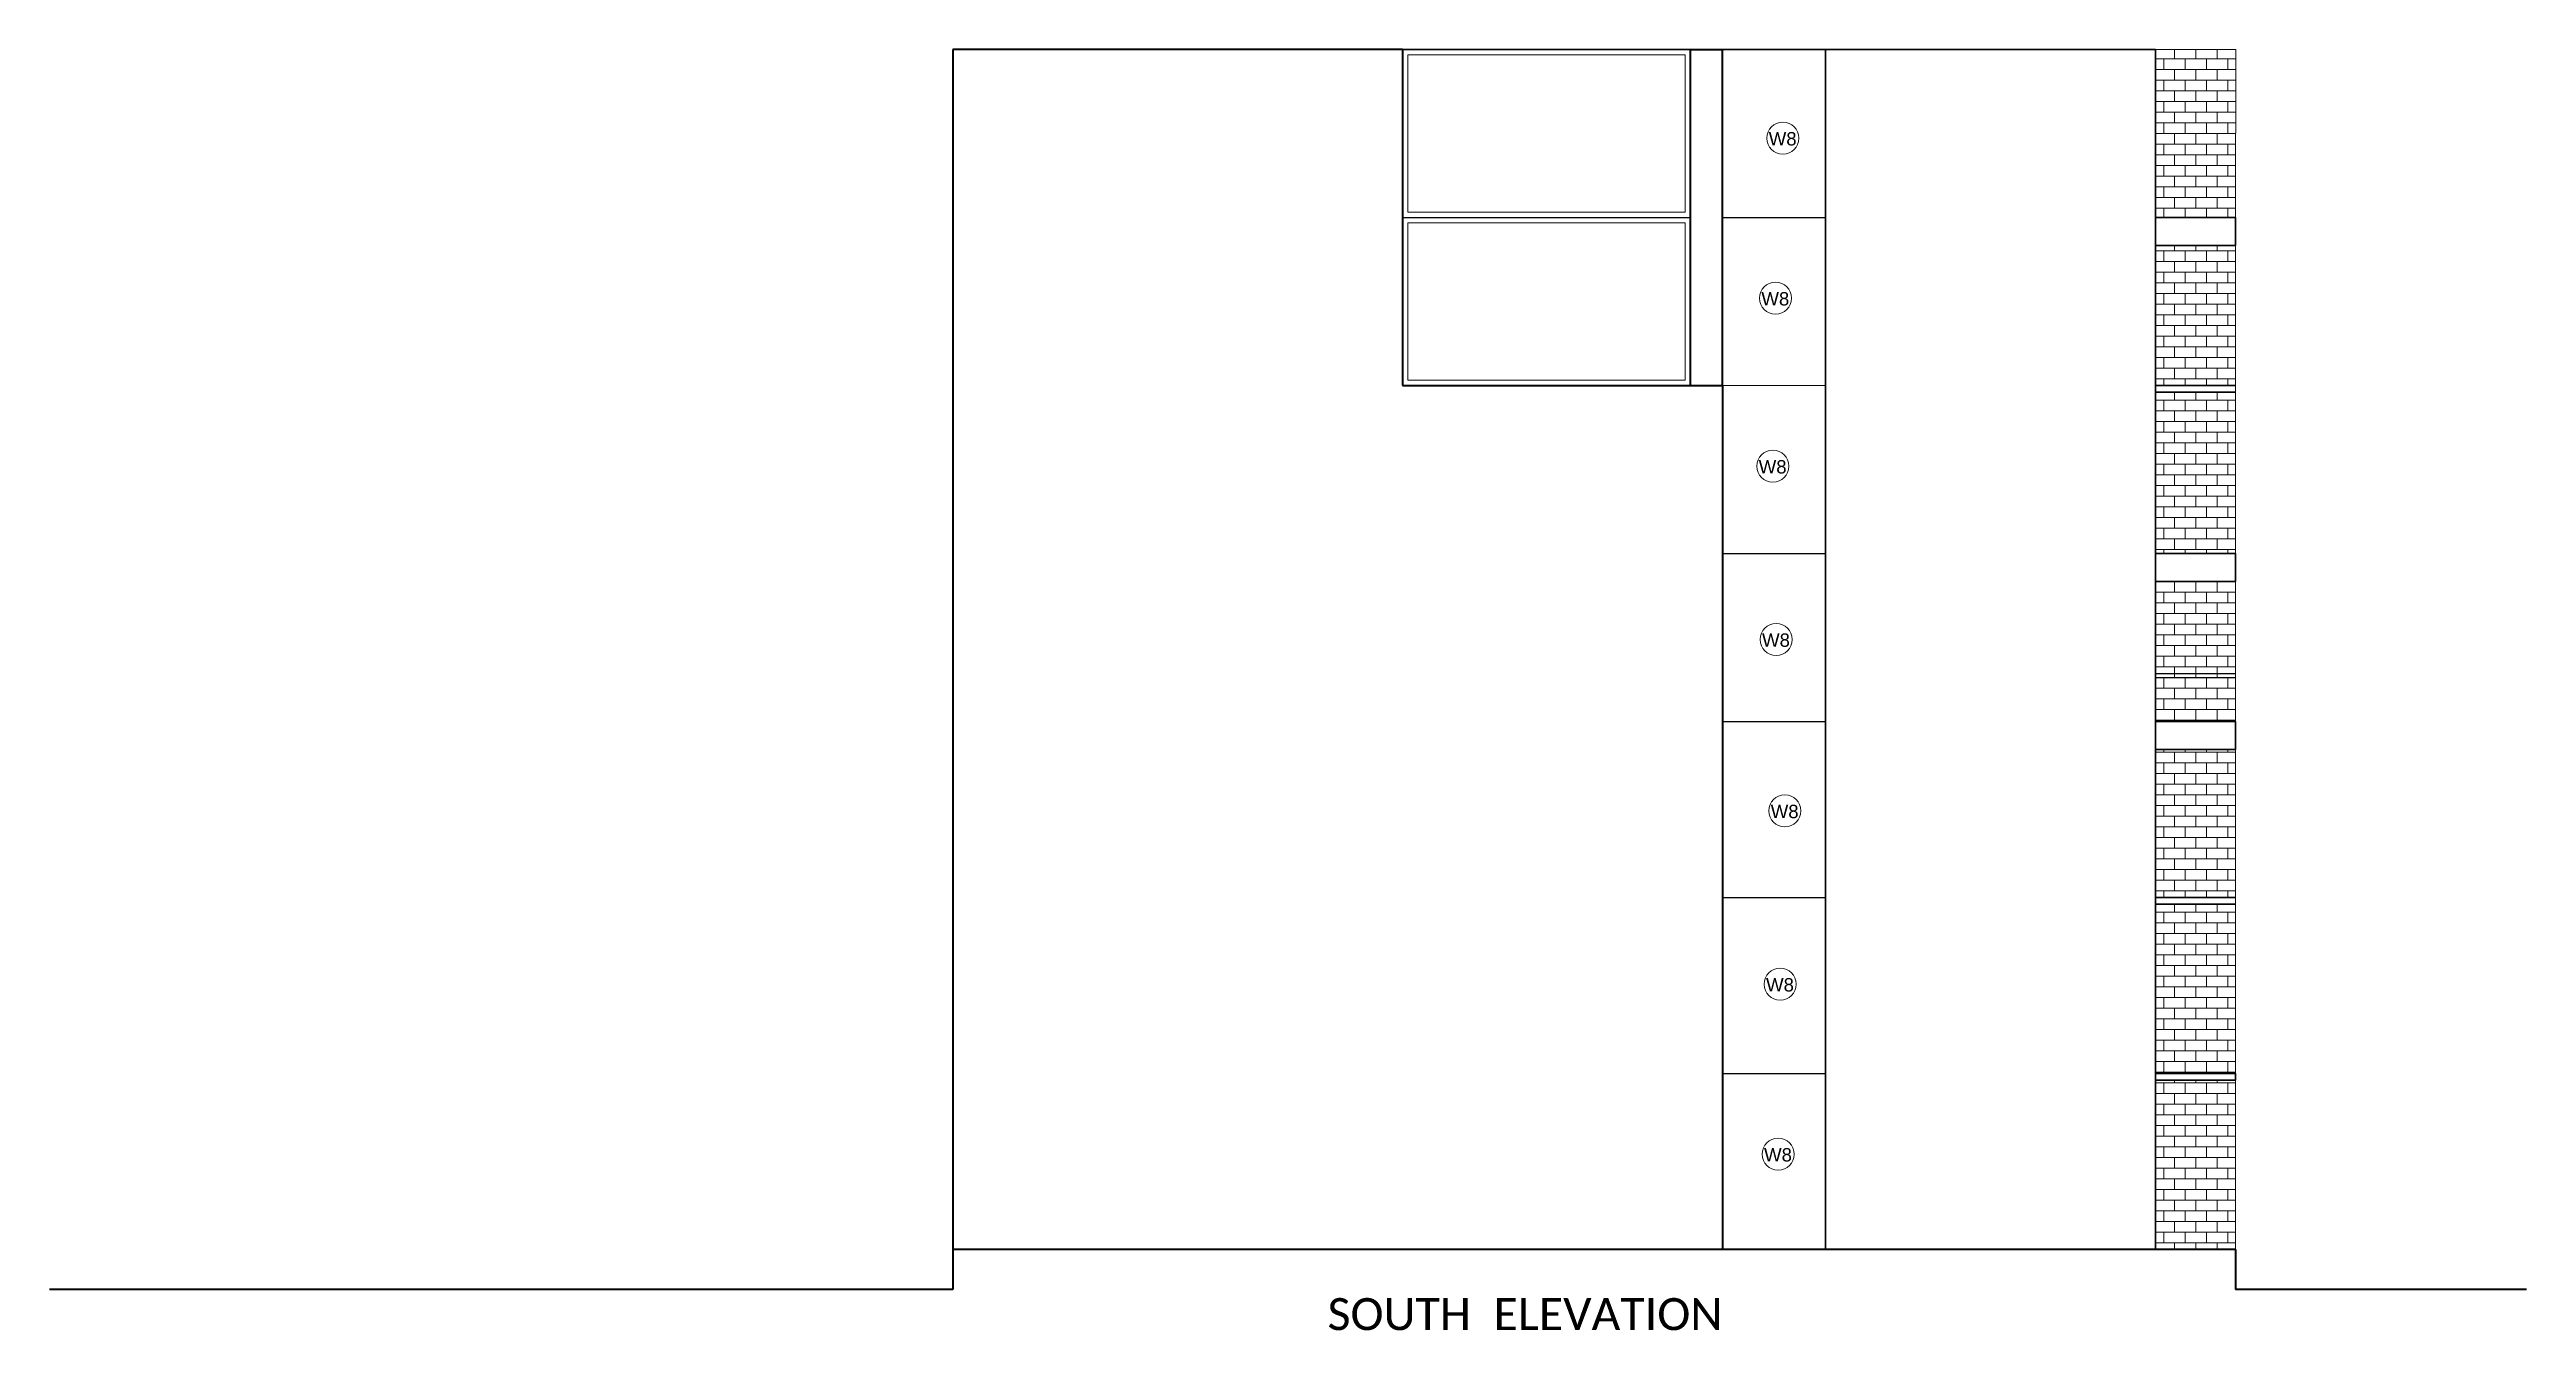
# Model space of a CAD drawing. Header units: inches. Extents: x 0 to 179512, y -43395 to -31716.
# Drawn here: x 165817 to 167674, y -33633 to -32672 of the extents above; entities that cross this region are included whole.
import ezdxf

# ---------------------------------------------------------------- set-up
doc = ezdxf.new("R2010")
doc.units = ezdxf.units.IN
doc.header["$LTSCALE"] = 10
doc.header["$MEASUREMENT"] = 0
for name, color, linetype, lineweight in [('back', 251, 'Continuous', 0), ('elevation', 6, 'Continuous', 40), ('elevation 2', 3, 'Continuous', 30), ('elevation 4', 252, 'Continuous', 0), ('front', 254, 'Continuous', 15), ('NEW LETTERING', 3, 'Continuous', 0), ('OL_AR_WALL', 255, 'Continuous', 40), ('window', 6, 'Continuous', 9)]:
    doc.layers.add(name, color=color, linetype=linetype, lineweight=lineweight)
doc.layers.add('Balcony base', color=70, linetype='Continuous')
doc.layers.add('Railing', color=40, linetype='Continuous')
doc.styles.add('1-8 Annotative Text', font='calibri.ttf', dxfattribs={"height": 0.125})
doc.styles.get("Standard").update_dxf_attribs({"font": 'arial.ttf'})
pattern_1 = [(0, (-45174, 24097), (0, 8), []), (90, (-45174, 24097), (-8, 8), [8, -8])]

msp = doc.modelspace()

# ---------------------------------------------------------------- texts
at = {"layer": 'NEW LETTERING', "char_height": 10, "attachment_point": 1}
for insert in [(167105.89, -32733.94), (167100.39, -32853.94), (167098.39, -32979.94), (167100.89, -33109.94), (167107.39, -33238.44), (167103.89, -33368.44), (167102.39, -33495.94)]:
    msp.add_mtext_dynamic_manual_height_columns('W8', width=18.9099, gutter_width=50, heights=[8.76], dxfattribs=dict(at, insert=insert))
at = {"layer": 'NEW LETTERING', "insert": (166775.18, -33608.41), "char_height": 24, "attachment_point": 1, "style": '1-8 Annotative Text'}
msp.add_mtext_dynamic_manual_height_columns('SOUTH  ELEVATION', width=503.8314, gutter_width=60, heights=[0], dxfattribs=at)

# ---------------------------------------------------------------- hatches: boundary and pattern name
at = {"layer": 'back'}
h = msp.add_hatch(dxfattribs=at)
h.set_pattern_fill('AR-B816', color=256)
h.set_pattern_definition(pattern_1)
h.paths.add_polyline_path([(167456.05, -32672.07), (167395.77, -32672), (167395.77, -32798), (167455.9, -32798)])
h = msp.add_hatch(dxfattribs=at)
h.set_pattern_fill('AR-B816', color=256)
h.set_pattern_definition(pattern_1)
h.paths.add_polyline_path([(167455.9, -33070.98), (167395.77, -33070.98), (167395.77, -33176), (167455.9, -33176)])
h = msp.add_hatch(dxfattribs=at)
h.set_pattern_fill('AR-B816', color=256)
h.set_pattern_definition(pattern_1)
h.paths.add_polyline_path([(167455.9, -33445), (167395.77, -33445), (167395.77, -33572), (167455.9, -33572)])
at = {"layer": 'front'}
h = msp.add_hatch(dxfattribs=at)
h.set_pattern_fill('AR-B816', color=256)
h.set_pattern_definition(pattern_1)
h.paths.add_polyline_path([(167455.9, -32929), (167395.77, -32929), (167395.77, -33050), (167455.9, -33050)])
h.paths.add_polyline_path([(167395.77, -32924), (167455.9, -32924), (167455.9, -32819), (167395.77, -32819)])
h = msp.add_hatch(dxfattribs=at)
h.set_pattern_fill('AR-B816', color=256)
h.set_pattern_definition(pattern_1)
h.paths.add_polyline_path([(167455.9, -33313), (167395.77, -33313), (167395.77, -33440), (167455.9, -33440)])
h.paths.add_polyline_path([(167395.77, -33308), (167455.9, -33308), (167455.9, -33197), (167395.77, -33197)])

# ---------------------------------------------------------------- linework, layer by layer
at = {"layer": 'back'}
for p, q in [((167395.77, -32672), (167456.05, -32672.07)), ((167455.9, -32798), (167456.05, -32672))]:
    msp.add_line(p, q, dxfattribs=at)
at = {"layer": 'Balcony base'}
for p, q in [((166831.34, -32798), (167047.29, -32798)), ((167071.27, -32798), (167148.59, -32798)), ((167071.27, -33050), (167148.59, -33050)), ((167071.27, -33176), (167148.59, -33176)), ((167071.27, -33308), (167148.59, -33308)), ((167071.27, -33440), (167148.59, -33440))]:
    msp.add_line(p, q, dxfattribs=at)
at = {"layer": 'elevation'}
for p, q in [((166494.18, -32672), (166494.18, -33572)), ((166831.34, -32672), (166494.18, -32672)), ((166831.34, -32672), (166831.34, -32924)), ((167047.29, -32924), (167047.29, -32672)), ((167047.29, -32672), (167071.27, -32672)), ((167071.27, -32924), (167071.27, -32672)), ((166831.34, -32924), (167071.27, -32924)), ((167071.27, -32924), (167071.27, -33572))]:
    msp.add_line(p, q, dxfattribs=at)
at = {"layer": 'elevation 2'}
for p, q in [((167395.77, -32672), (166831.34, -32672)), ((167148.59, -32672), (167148.59, -33572)), ((167395.77, -32798), (167395.77, -32672)), ((167395.77, -32798), (167456.05, -32798)), ((167395.77, -32819), (167395.77, -32798)), ((167455.9, -32819), (167455.9, -32798)), ((167395.77, -32819), (167456.05, -32819)), ((167395.77, -33050), (167395.77, -32819)), ((167395.77, -32924), (167455.9, -32924)), ((167395.77, -32929), (167455.9, -32929)), ((167395.77, -33050), (167455.9, -33050)), ((167395.77, -33070.98), (167395.77, -33050)), ((167455.9, -33070.98), (167455.9, -33050)), ((167395.77, -33070.98), (167455.9, -33070.98)), ((167395.77, -33176), (167395.77, -33070.98)), ((167395.77, -33176), (167455.9, -33176)), ((167395.77, -33197), (167395.77, -33176)), ((167455.9, -33197), (167455.9, -33176)), ((167395.77, -33197), (167455.9, -33197)), ((167395.77, -33440), (167395.77, -33197)), ((167395.77, -33308), (167455.9, -33308)), ((167395.77, -33313), (167455.9, -33313)), ((167395.77, -33440), (167455.9, -33440)), ((167395.77, -33445), (167395.77, -33440)), ((167455.9, -33445), (167455.9, -33440)), ((167395.77, -33445), (167455.9, -33445)), ((167395.77, -33445), (167395.77, -33572))]:
    msp.add_line(p, q, dxfattribs=at)
at = {"layer": 'elevation 4'}
for p, q in [((167455.9, -33176), (167455.9, -33070.98)), ((167455.9, -33445), (167455.9, -33572))]:
    msp.add_line(p, q, dxfattribs=at)
at = {"layer": 'front'}
for p, q in [((167455.9, -33050), (167455.9, -32819)), ((167455.9, -33440), (167455.9, -33197)), ((167395.77, -33440), (167395.77, -33440))]:
    msp.add_line(p, q, dxfattribs=at)
at = {"layer": 'NEW LETTERING'}
for centre in [(167116.5, -32738.5), (167111, -32858.5), (167109, -32984.5), (167111.5, -33114.5), (167118, -33243), (167114.5, -33373), (167113, -33500.5)]:
    msp.add_circle(centre, 12, dxfattribs=at)
at = {"layer": 'OL_AR_WALL'}
for p, q in [((167455.9, -33572), (166494.18, -33572)), ((166494.18, -33572), (166494.18, -33602)), ((167455.9, -33572), (167455.9, -33602)), ((166494.18, -33602), (165817, -33602)), ((167674, -33602), (167455.9, -33602))]:
    msp.add_line(p, q, dxfattribs=at)
at = {"layer": 'Railing'}
for p, q in [((167395.77, -33140), (167455.9, -33140)), ((167395.77, -33143), (167455.9, -33143)), ((167395.77, -33143), (167455.9, -33143))]:
    msp.add_line(p, q, dxfattribs=at)
at = {"layer": 'window'}
msp.add_line((167071.27, -32924), (167148.59, -32924), dxfattribs=at)
for points in [[(166835.34, -32676), (167043.29, -32676), (167043.29, -32794), (166835.34, -32794)], [(166835.34, -32802), (167043.29, -32802), (167043.29, -32920), (166835.34, -32920)]]:
    msp.add_lwpolyline(points, close=True, dxfattribs=at)

msp.set_redraw_order([(e.dxf.handle, doc.entitydb.next_handle()) for e in msp.query("TEXT MTEXT ATTDEF DIMENSION ARC_DIMENSION")])  # texts and dimensions are drawn at this point

doc.saveas('drawing.dxf')
